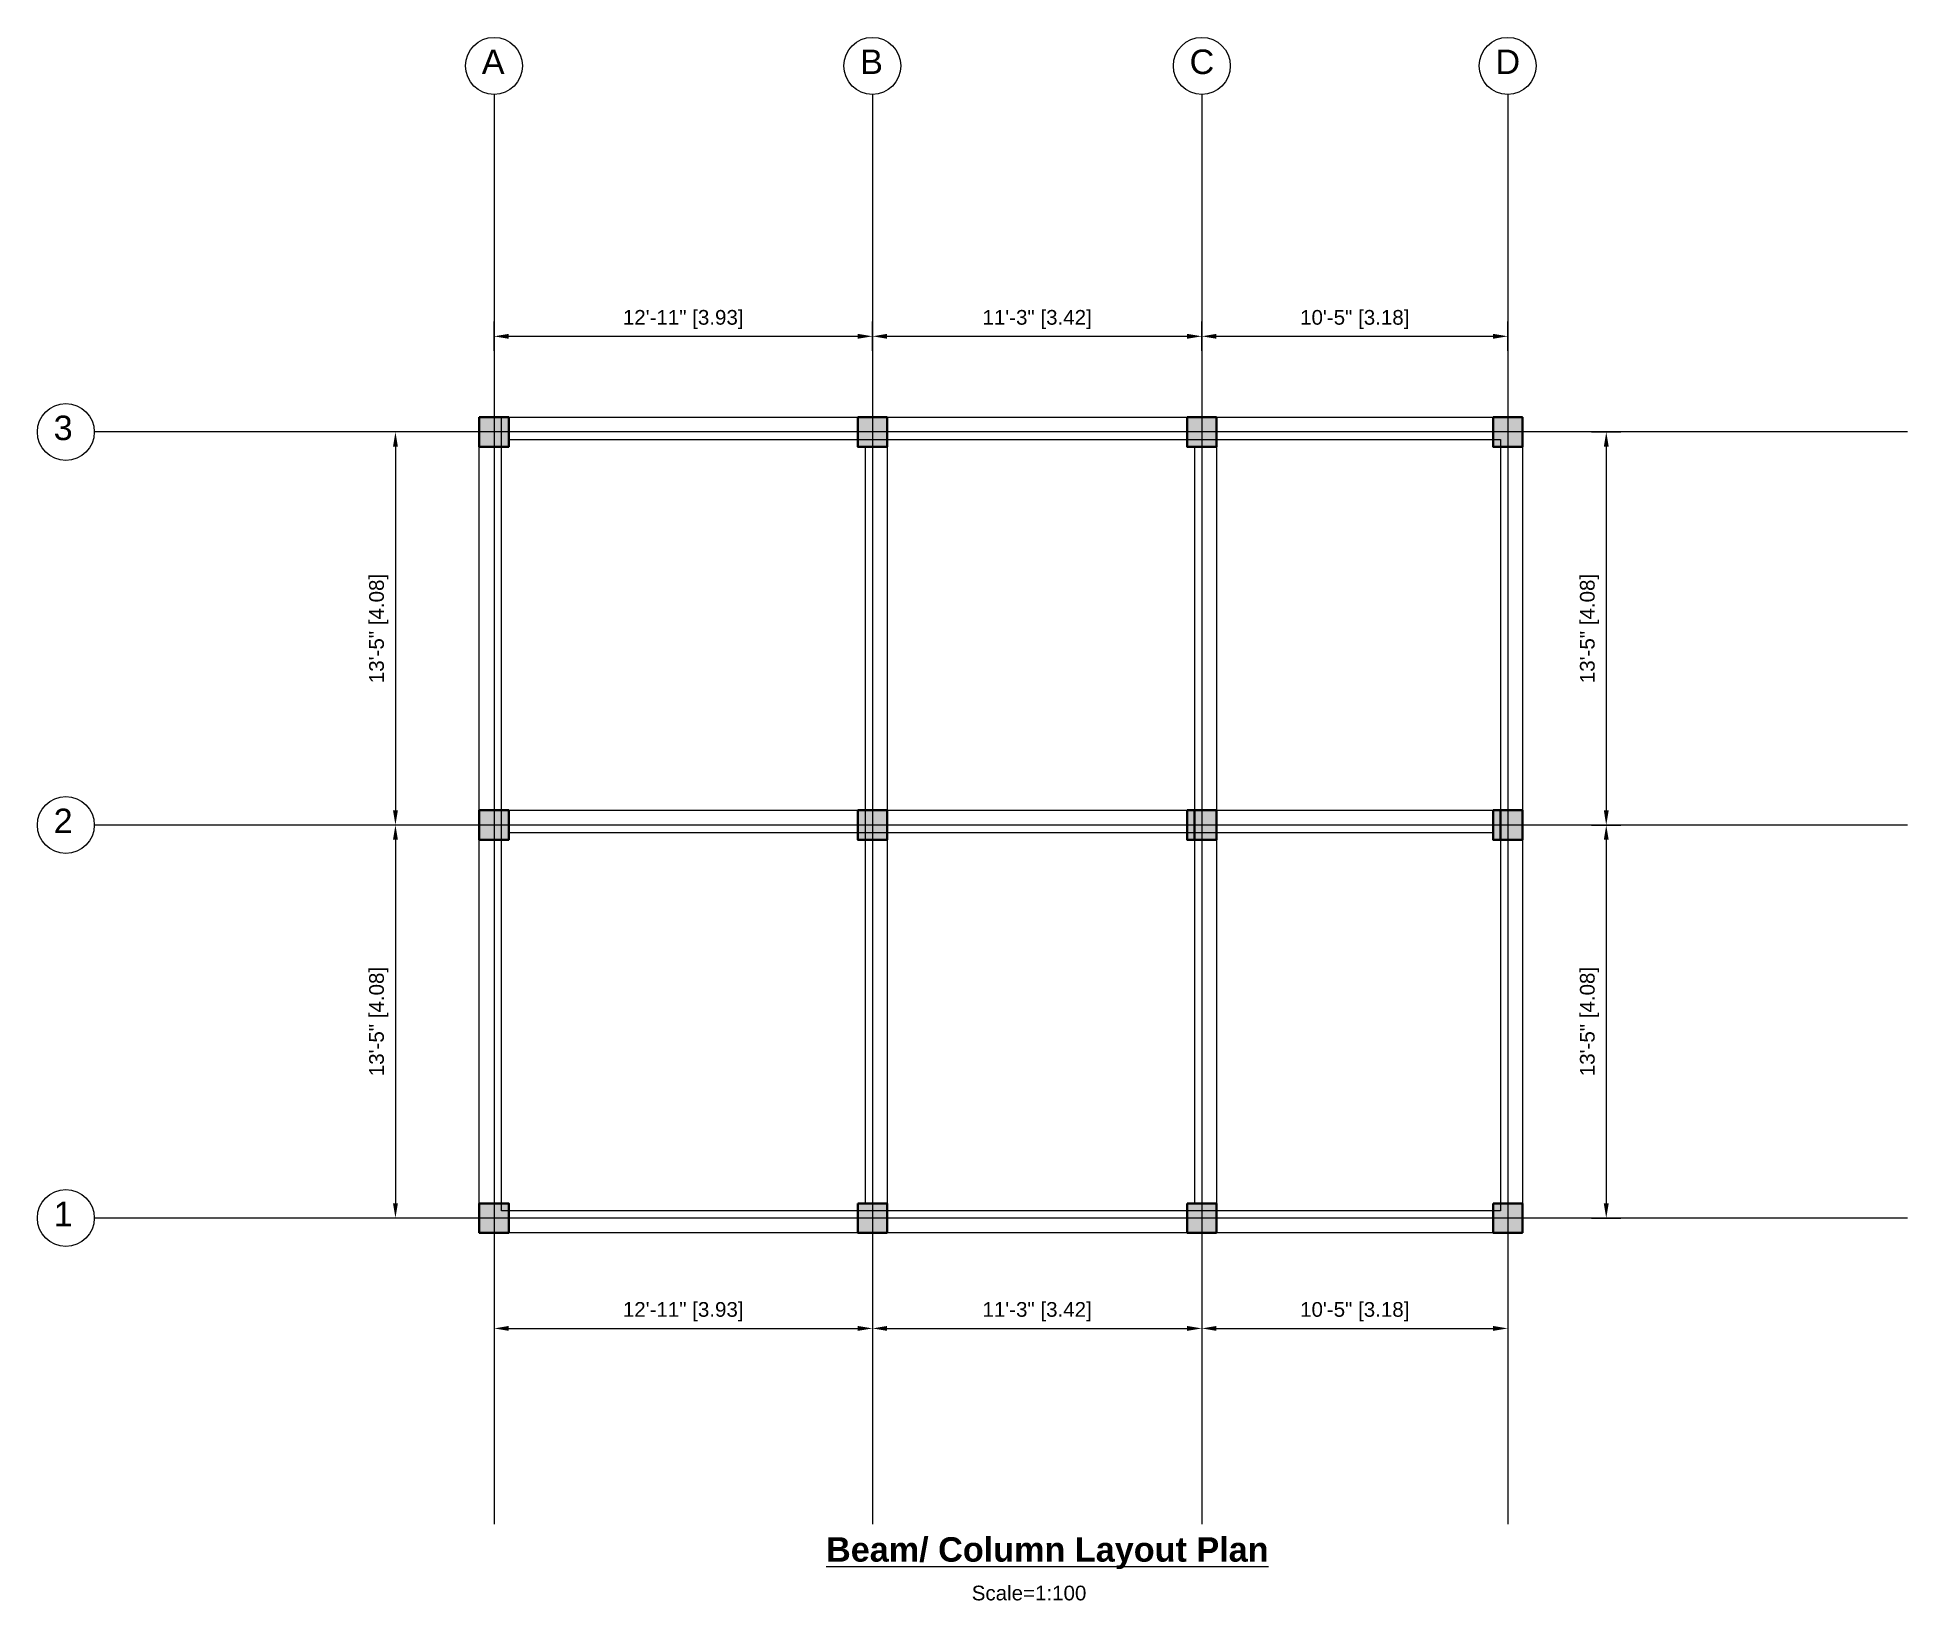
# Model space of a CAD drawing. Header units: feet. Extents: x 28652 to 66086, y -6769 to -640.
# Drawn here: x 52344 to 53109, y -1394 to -755 of the extents above; entities that cross this region are included whole.
import ezdxf

# ---------------------------------------------------------------- set-up
doc = ezdxf.new("R2010")
doc.units = ezdxf.units.FT
doc.header["$LTSCALE"] = 50
doc.header["$MEASUREMENT"] = 0
doc.header["$PDMODE"] = 34
doc.linetypes.add('CENTER', pattern=[2, 1.25, -0.25, 0.25, -0.25])
for name, color, linetype in [('CL', 253, 'CENTER'), ('Hatch', 30, 'Continuous'), ('Text', 7, 'Continuous')]:
    doc.layers.add(name, color=color, linetype=linetype)
for name, color, linetype, lineweight in [('COLUMN', 145, 'Continuous', 40), ('DIMENSION', 142, 'Continuous', 13), ('Foundtion Plan', 2, 'Continuous', 20), ('stair', 140, 'Continuous', 18), ('wall', 6, 'Continuous', 40)]:
    doc.layers.add(name, color=color, linetype=linetype, lineweight=lineweight)
doc.styles.add('1@1000', font='arial.ttf', dxfattribs={"height": 60})
doc.styles.add('dimension', font='arial.ttf')
doc.dimstyles.new('1@100', dxfattribs={"dimscale": 0.1, "dimtxt": 60, "dimasz": 60, "dimexe": 60, "dimexo": 0, "dimgap": 30, "dimtad": 1, "dimdec": 0, "dimzin": 0, "dimdsep": 46, "dimlunit": 4, "dimtxsty": 'dimension', "dimcen": 0, "dimclrd": 256, "dimclre": 256, "dimclrt": 256, "dimadec": 0, "dimazin": 0, "dimtfac": 1, "dimtdec": 0, "dimtix": 1, "dimtofl": 0, "dimtmove": 0, "dimatfit": 3, "dimfxl": 60, "dimfxlon": 1, "dimtfillclr": 256, "dimtolj": 1, "dimtzin": 0, "dimlwd": -1, "dimlwe": -1, "dimarcsym": 0})

msp = doc.modelspace()

# ---------------------------------------------------------------- texts
at = {"layer": 'Text', "attachment_point": 1, "style": '1@1000'}
for s, width, insert, char_height in [('\\pxqc;{\\fArial|b1|i0|c0|p34;\\LBeam/ Column Layout Plan}', 193.9504, (52660.16, -1367.96), 10), ('Scale=1:100', 73.9895, (52726.25, -1387.76), 6)]:
    msp.add_mtext_dynamic_manual_height_columns(s, width=width, gutter_width=300, heights=[0], dxfattribs=dict(at, insert=insert, char_height=char_height))

# ---------------------------------------------------------------- blocks, each defined once
blk = doc.blocks.new('column')
at = {"layer": 'Hatch'}
h = blk.add_hatch(color=256, dxfattribs=at)
h.dxf.hatch_style = 1
h.paths.add_polyline_path([(5267.64, 489.18), (5279.64, 489.18), (5279.64, 501.18), (5267.64, 501.18)])
at = {"layer": 'COLUMN'}
blk.add_lwpolyline([(5267.64, 501.18), (5279.64, 501.18), (5279.64, 489.18), (5267.64, 489.18)], close=True, dxfattribs=at)
blk = doc.blocks.new('A$C9dbafe5b')
at = {"layer": 'CL', "ltscale": 25}
for p, q in [((0, 137.9), (0, -446.05)), ((154.62, 137.9), (154.62, -446.05)), ((289.23, 137.9), (289.23, -446.05)), ((414.23, 137.9), (414.23, -446.05)), ((577.64, 0), (-163.32, 0)), ((577.64, -160.53), (-163.32, -160.53)), ((577.64, -321.06), (-163.32, -321.06))]:
    blk.add_line(p, q, dxfattribs=at)
at = {"layer": 'Text'}
for centre in [(0, 149.53), (154.62, 149.53), (289.23, 149.53), (414.23, 149.53), (-174.96, 0), (-174.96, -160.53), (-174.96, -321.06)]:
    blk.add_circle(centre, 11.63, dxfattribs=at)
at = {"layer": 'Text', "char_height": 10, "attachment_point": 1, "style": '1@1000'}
for s, insert in [('A', (-5, 156.21)), ('B', (149.62, 156.21)), ('C', (284.23, 156.21)), ('D', (409.23, 156.21)), ('3', (-179.95, 6.68)), ('2', (-179.95, -153.85)), ('1', (-179.95, -314.38))]:
    blk.add_mtext_dynamic_manual_height_columns(s, width=152.0107, gutter_width=300, heights=[0], dxfattribs=dict(at, insert=insert))
blk = doc.blocks.new('*D91')
at = {"layer": 'Defpoints', "color": 0, "transparency": 16777216}
for p in [(52685.65, -877.46), (52531.03, -944.31), (52685.65, -944.31)]:
    blk.add_point(p, dxfattribs=at)
at = {"layer": 'DIMENSION', "transparency": 16777216}
for p, q in [((52531.03, -883.46), (52531.03, -871.46)), ((52537.03, -877.46), (52679.65, -877.46)), ((52685.65, -883.46), (52685.65, -871.46))]:
    blk.add_line(p, q, dxfattribs=at)
for points in [[(52537.03, -876.46), (52537.03, -878.46), (52531.03, -877.46)], [(52679.65, -876.46), (52679.65, -878.46), (52685.65, -877.46)]]:
    blk.add_solid(points, dxfattribs=at)
at = {"layer": 'DIMENSION', "transparency": 16777216, "insert": (52608.34, -870.62), "char_height": 6, "attachment_point": 5, "style": 'dimension'}
blk.add_mtext('\\A1;12\'-11" [3.93]', dxfattribs=at)
blk = doc.blocks.new('*D92')
at = {"layer": 'Defpoints', "color": 0, "transparency": 16777216}
for p in [(52820.26, -877.46), (52685.65, -944.31), (52820.26, -944.31)]:
    blk.add_point(p, dxfattribs=at)
at = {"layer": 'DIMENSION', "transparency": 16777216}
for p, q in [((52685.65, -883.46), (52685.65, -871.46)), ((52691.65, -877.46), (52814.26, -877.46)), ((52820.26, -883.46), (52820.26, -871.46))]:
    blk.add_line(p, q, dxfattribs=at)
for points in [[(52691.65, -876.46), (52691.65, -878.46), (52685.65, -877.46)], [(52814.26, -876.46), (52814.26, -878.46), (52820.26, -877.46)]]:
    blk.add_solid(points, dxfattribs=at)
at = {"layer": 'DIMENSION', "transparency": 16777216, "insert": (52752.96, -870.62), "char_height": 6, "attachment_point": 5, "style": 'dimension'}
blk.add_mtext('\\A1;11\'-3" [3.42]', dxfattribs=at)
blk = doc.blocks.new('*D93')
at = {"layer": 'Defpoints', "color": 0, "transparency": 16777216}
for p in [(52945.26, -877.46), (52820.26, -944.31), (52945.26, -944.31)]:
    blk.add_point(p, dxfattribs=at)
at = {"layer": 'DIMENSION', "transparency": 16777216}
for p, q in [((52820.26, -883.46), (52820.26, -871.46)), ((52826.26, -877.46), (52939.26, -877.46)), ((52945.26, -883.46), (52945.26, -871.46))]:
    blk.add_line(p, q, dxfattribs=at)
for points in [[(52826.26, -876.46), (52826.26, -878.46), (52820.26, -877.46)], [(52939.26, -876.46), (52939.26, -878.46), (52945.26, -877.46)]]:
    blk.add_solid(points, dxfattribs=at)
at = {"layer": 'DIMENSION', "transparency": 16777216, "insert": (52882.76, -870.62), "char_height": 6, "attachment_point": 5, "style": 'dimension'}
blk.add_mtext('\\A1;10\'-5" [3.18]', dxfattribs=at)
blk = doc.blocks.new('*D94')
at = {"layer": 'Defpoints', "color": 0, "transparency": 16777216}
for p in [(52951.26, -916.54), (52951.26, -1077.07), (52985.53, -1077.07)]:
    blk.add_point(p, dxfattribs=at)
at = {"layer": 'DIMENSION', "transparency": 16777216}
for p, q in [((52979.53, -916.54), (52991.53, -916.54)), ((52985.53, -922.54), (52985.53, -1071.07)), ((52979.53, -1077.07), (52991.53, -1077.07))]:
    blk.add_line(p, q, dxfattribs=at)
for points in [[(52984.53, -922.54), (52986.53, -922.54), (52985.53, -916.54)], [(52984.53, -1071.07), (52986.53, -1071.07), (52985.53, -1077.07)]]:
    blk.add_solid(points, dxfattribs=at)
at = {"layer": 'DIMENSION', "transparency": 16777216, "insert": (52978.69, -996.81), "char_height": 6, "attachment_point": 5, "rotation": 90, "style": 'dimension'}
blk.add_mtext('\\A1;13\'-5" [4.08]', dxfattribs=at)
blk = doc.blocks.new('*D95')
at = {"layer": 'Defpoints', "color": 0, "transparency": 16777216}
for p in [(52951.26, -1077.07), (52951.26, -1237.6), (52985.53, -1237.6)]:
    blk.add_point(p, dxfattribs=at)
at = {"layer": 'DIMENSION', "transparency": 16777216}
for p, q in [((52979.53, -1077.07), (52991.53, -1077.07)), ((52985.53, -1083.07), (52985.53, -1231.6)), ((52979.53, -1237.6), (52991.53, -1237.6))]:
    blk.add_line(p, q, dxfattribs=at)
for points in [[(52984.53, -1083.07), (52986.53, -1083.07), (52985.53, -1077.07)], [(52984.53, -1231.6), (52986.53, -1231.6), (52985.53, -1237.6)]]:
    blk.add_solid(points, dxfattribs=at)
at = {"layer": 'DIMENSION', "transparency": 16777216, "insert": (52978.69, -1157.34), "char_height": 6, "attachment_point": 5, "rotation": 90, "style": 'dimension'}
blk.add_mtext('\\A1;13\'-5" [4.08]', dxfattribs=at)
blk = doc.blocks.new('*D96')
at = {"layer": 'Defpoints', "color": 0, "transparency": 16777216}
for p in [(52525.03, -916.54), (52490.76, -1077.07), (52525.03, -1077.07)]:
    blk.add_point(p, dxfattribs=at)
at = {"layer": 'DIMENSION', "transparency": 16777216}
for p, q in [((52496.76, -916.54), (52484.76, -916.54)), ((52490.76, -922.54), (52490.76, -1071.07)), ((52496.76, -1077.07), (52484.76, -1077.07))]:
    blk.add_line(p, q, dxfattribs=at)
for points in [[(52489.76, -922.54), (52491.76, -922.54), (52490.76, -916.54)], [(52489.76, -1071.07), (52491.76, -1071.07), (52490.76, -1077.07)]]:
    blk.add_solid(points, dxfattribs=at)
at = {"layer": 'DIMENSION', "transparency": 16777216, "insert": (52483.92, -996.81), "char_height": 6, "attachment_point": 5, "rotation": 90, "style": 'dimension'}
blk.add_mtext('\\A1;13\'-5" [4.08]', dxfattribs=at)
blk = doc.blocks.new('*D97')
at = {"layer": 'Defpoints', "color": 0, "transparency": 16777216}
for p in [(52525.03, -1077.07), (52490.76, -1237.6), (52525.03, -1237.6)]:
    blk.add_point(p, dxfattribs=at)
at = {"layer": 'DIMENSION', "transparency": 16777216}
for p, q in [((52496.76, -1077.07), (52484.76, -1077.07)), ((52490.76, -1083.07), (52490.76, -1231.6)), ((52496.76, -1237.6), (52484.76, -1237.6))]:
    blk.add_line(p, q, dxfattribs=at)
for points in [[(52489.76, -1083.07), (52491.76, -1083.07), (52490.76, -1077.07)], [(52489.76, -1231.6), (52491.76, -1231.6), (52490.76, -1237.6)]]:
    blk.add_solid(points, dxfattribs=at)
at = {"layer": 'DIMENSION', "transparency": 16777216, "insert": (52483.92, -1157.34), "char_height": 6, "attachment_point": 5, "rotation": 90, "style": 'dimension'}
blk.add_mtext('\\A1;13\'-5" [4.08]', dxfattribs=at)
blk = doc.blocks.new('*D98')
at = {"layer": 'Defpoints', "color": 0, "transparency": 16777216}
for p in [(52531.03, -1197.83), (52685.65, -1197.83), (52685.65, -1282.68)]:
    blk.add_point(p, dxfattribs=at)
at = {"layer": 'DIMENSION', "transparency": 16777216}
for p, q in [((52531.03, -1276.68), (52531.03, -1288.68)), ((52537.03, -1282.68), (52679.65, -1282.68)), ((52685.65, -1276.68), (52685.65, -1288.68))]:
    blk.add_line(p, q, dxfattribs=at)
for points in [[(52537.03, -1281.68), (52537.03, -1283.68), (52531.03, -1282.68)], [(52679.65, -1281.68), (52679.65, -1283.68), (52685.65, -1282.68)]]:
    blk.add_solid(points, dxfattribs=at)
at = {"layer": 'DIMENSION', "transparency": 16777216, "insert": (52608.34, -1275.83), "char_height": 6, "attachment_point": 5, "style": 'dimension'}
blk.add_mtext('\\A1;12\'-11" [3.93]', dxfattribs=at)
blk = doc.blocks.new('*D99')
at = {"layer": 'Defpoints', "color": 0, "transparency": 16777216}
for p in [(52685.65, -1197.83), (52820.26, -1197.83), (52820.26, -1282.68)]:
    blk.add_point(p, dxfattribs=at)
at = {"layer": 'DIMENSION', "transparency": 16777216}
for p, q in [((52685.65, -1276.68), (52685.65, -1288.68)), ((52691.65, -1282.68), (52814.26, -1282.68)), ((52820.26, -1276.68), (52820.26, -1288.68))]:
    blk.add_line(p, q, dxfattribs=at)
for points in [[(52691.65, -1281.68), (52691.65, -1283.68), (52685.65, -1282.68)], [(52814.26, -1281.68), (52814.26, -1283.68), (52820.26, -1282.68)]]:
    blk.add_solid(points, dxfattribs=at)
at = {"layer": 'DIMENSION', "transparency": 16777216, "insert": (52752.96, -1275.83), "char_height": 6, "attachment_point": 5, "style": 'dimension'}
blk.add_mtext('\\A1;11\'-3" [3.42]', dxfattribs=at)
blk = doc.blocks.new('*D100')
at = {"layer": 'Defpoints', "color": 0, "transparency": 16777216}
for p in [(52820.26, -1197.83), (52945.26, -1197.83), (52945.26, -1282.68)]:
    blk.add_point(p, dxfattribs=at)
at = {"layer": 'DIMENSION', "transparency": 16777216}
for p, q in [((52820.26, -1276.68), (52820.26, -1288.68)), ((52826.26, -1282.68), (52939.26, -1282.68)), ((52945.26, -1276.68), (52945.26, -1288.68))]:
    blk.add_line(p, q, dxfattribs=at)
for points in [[(52826.26, -1281.68), (52826.26, -1283.68), (52820.26, -1282.68)], [(52939.26, -1281.68), (52939.26, -1283.68), (52945.26, -1282.68)]]:
    blk.add_solid(points, dxfattribs=at)
at = {"layer": 'DIMENSION', "transparency": 16777216, "insert": (52882.76, -1275.83), "char_height": 6, "attachment_point": 5, "style": 'dimension'}
blk.add_mtext('\\A1;10\'-5" [3.18]', dxfattribs=at)

# ---------------------------------------------------------------- dimensions: what is measured, and where the dimension line sits
at = {"layer": 'DIMENSION'}
for base, p1, p2, picture, middle in [((52685.65, -877.46), (52531.03, -944.31), (52685.65, -944.31), '*D91', (52608.34, -870.62)), ((52685.65, -1282.68), (52531.03, -1197.83), (52685.65, -1197.83), '*D98', (52608.34, -1275.83))]:
    dim = msp.add_linear_dim(base=base, p1=p1, p2=p2, dimstyle='1@100', dxfattribs=at)
    dim.commit()
    dim.dimension.update_dxf_attribs({"geometry": picture, "text_midpoint": middle})
for base, p1, p2, picture, middle in [((52820.26, -877.46), (52685.65, -944.31), (52820.26, -944.31), '*D92', (52752.96, -870.62)), ((52945.26, -877.46), (52820.26, -944.31), (52945.26, -944.31), '*D93', (52882.76, -870.62)), ((52820.26, -1282.68), (52685.65, -1197.83), (52820.26, -1197.83), '*D99', (52752.96, -1275.83)), ((52945.26, -1282.68), (52820.26, -1197.83), (52945.26, -1197.83), '*D100', (52882.76, -1275.83))]:
    dim = msp.add_linear_dim(base=base, p1=p1, p2=p2, dimstyle='1@100', override={"dimtmove": 1}, dxfattribs=at)
    dim.commit()
    dim.dimension.update_dxf_attribs({"geometry": picture, "text_midpoint": middle})
for base, p1, p2, picture, middle in [((52490.76, -1077.07), (52525.03, -916.54), (52525.03, -1077.07), '*D96', (52483.92, -996.81)), ((52985.53, -1077.07), (52951.26, -916.54), (52951.26, -1077.07), '*D94', (52978.69, -996.81))]:
    dim = msp.add_linear_dim(base=base, p1=p1, p2=p2, angle=90, dimstyle='1@100', dxfattribs=at)
    dim.commit()
    dim.dimension.update_dxf_attribs({"geometry": picture, "text_midpoint": middle})
for base, p1, p2, picture, middle in [((52490.76, -1237.6), (52525.03, -1077.07), (52525.03, -1237.6), '*D97', (52483.92, -1157.34)), ((52985.53, -1237.6), (52951.26, -1077.07), (52951.26, -1237.6), '*D95', (52978.69, -1157.34))]:
    dim = msp.add_linear_dim(base=base, p1=p1, p2=p2, angle=90, dimstyle='1@100', override={"dimtmove": 1}, dxfattribs=at)
    dim.commit()
    dim.dimension.update_dxf_attribs({"geometry": picture, "text_midpoint": middle})

# ---------------------------------------------------------------- linework, layer by layer
for p, q in [((52814.26, -1071.07), (52826.26, -1071.07)), ((52682.65, -1083.07), (52691.65, -1083.07)), ((52951.26, -1083.07), (52942.26, -1083.07))]:
    msp.add_line(p, q)
at = {"layer": 'Foundtion Plan'}
for p, q in [((52525.03, -1243.6), (52525.03, -910.54)), ((52534.03, -1234.6), (52534.03, -910.54)), ((52537.03, -910.54), (52939.26, -910.54)), ((52939.26, -910.54), (52951.26, -910.54)), ((52951.26, -910.54), (52951.26, -1243.6)), ((52537.03, -919.54), (52939.26, -919.54)), ((52682.65, -922.54), (52682.65, -1231.6)), ((52691.65, -922.54), (52691.65, -1231.6)), ((52817.26, -922.54), (52817.26, -1231.6)), ((52826.26, -922.54), (52826.26, -1231.6)), ((52939.26, -919.54), (52942.26, -919.54)), ((52942.26, -919.54), (52942.26, -1234.6)), ((52537.03, -1071.07), (52939.26, -1071.07)), ((52537.03, -1080.07), (52939.26, -1080.07)), ((52942.26, -1234.6), (52534.03, -1234.6)), ((52951.26, -1243.6), (52525.03, -1243.6))]:
    msp.add_line(p, q, dxfattribs=at)
at = {"layer": 'wall'}
for p, q in [((52817.26, -1071.07), (52817.26, -1083.07)), ((52826.26, -1071.07), (52826.26, -1083.07)), ((52826.26, -1074.07), (52826.26, -1083.07)), ((52939.26, -1083.07), (52939.26, -1074.07)), ((52942.26, -1071.07), (52942.26, -1083.07)), ((52951.26, -1071.07), (52951.26, -1083.07))]:
    msp.add_line(p, q, dxfattribs=at)

# ---------------------------------------------------------------- block references
for p in [(47257.39, -1411.72), (47412.01, -1411.72), (47546.62, -1411.72), (47671.62, -1411.72), (47257.39, -1572.25), (47412.01, -1572.25), (47546.62, -1572.25), (47671.62, -1572.25), (47257.39, -1732.78), (47412.01, -1732.78), (47546.62, -1732.78), (47671.62, -1732.78)]:
    msp.add_blockref('column', p)
at = {"layer": 'stair'}
msp.add_blockref('A$C9dbafe5b', (52531.03, -916.54), dxfattribs=at)

msp.set_redraw_order([(e.dxf.handle, doc.entitydb.next_handle()) for e in msp.query("TEXT MTEXT ATTDEF DIMENSION ARC_DIMENSION")])  # texts and dimensions are drawn at this point

doc.saveas('drawing.dxf')
